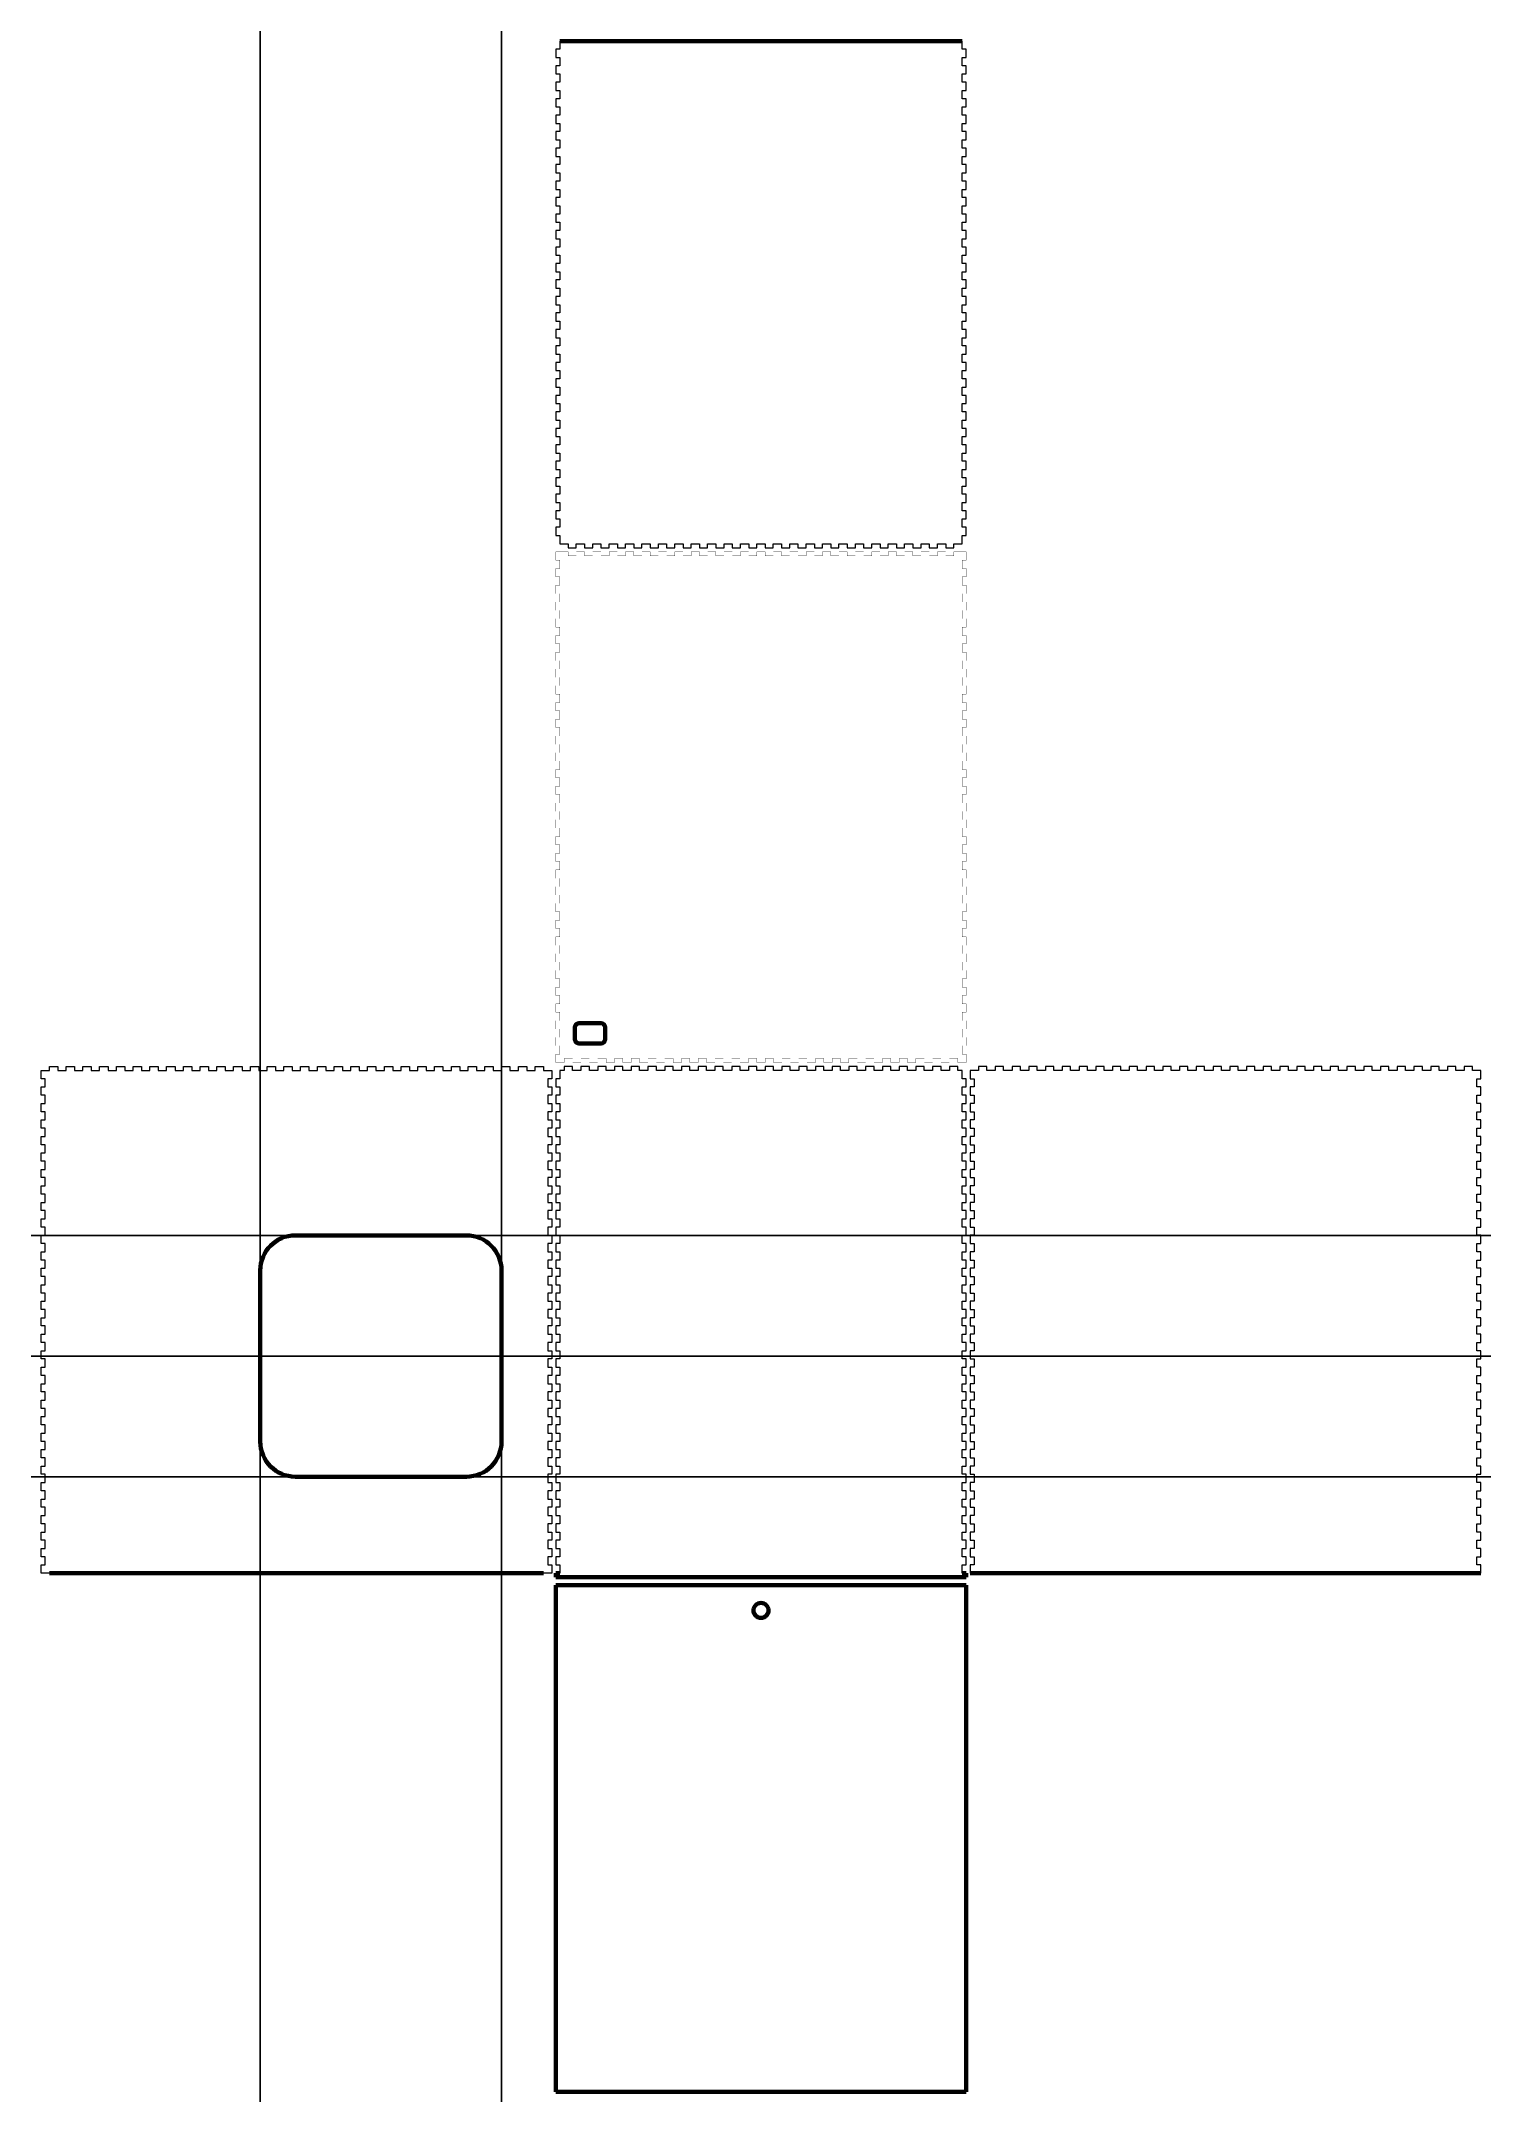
# Model space of a CAD drawing. Header units: millimetres. Extents: x 0 to 1432, y 0 to 2040.
import ezdxf

# ---------------------------------------------------------------- set-up
doc = ezdxf.new("R2010")
doc.units = ezdxf.units.MM
doc.linetypes.add('K5LT32768', pattern=[0])
doc.linetypes.add('K5LT_BASIC', pattern=[0])
doc.layers.add('1', color=7, linetype='Continuous')

msp = doc.modelspace()

# ---------------------------------------------------------------- linework, layer by layer
at = {"layer": '1', "color": 143, "linetype": 'K5LT_BASIC', "lineweight": 60, "true_color": 0x33acca}
for p, q in [((516, 2040), (916, 2040)), ((535, 1063), (557, 1063)), ((531, 1047), (531, 1059)), ((557, 1043), (535, 1043)), ((561, 1047), (561, 1059)), ((423, 852), (253, 852)), ((218, 817), (218, 647)), ((458, 647), (458, 817)), ((253, 612), (423, 612)), ((8.33, 516), (499.67, 516)), ((516, 516), (512, 516)), ((512, 516), (512, 512)), ((512, 512), (920, 512)), ((916, 516), (920, 516)), ((920, 512), (920, 516)), ((1432, 516), (924, 516)), ((520.33, 504), (512, 504)), ((512, 504), (512, 0)), ((911.67, 504), (520.33, 504)), ((911.67, 504), (920, 504)), ((920, 504), (920, 0)), ((512, 0), (920, 0))]:
    msp.add_line(p, q, dxfattribs=at)
at = {"layer": '1', "color": 7, "linetype": 'K5LT32768', "lineweight": 18}
for p, q in [((516, 2040), (516, 2031.8)), ((916, 2031.8), (916, 2040)), ((516, 2031.8), (512, 2031.8)), ((512, 2031.8), (512, 2023.61)), ((512, 2023.61), (516, 2023.61)), ((516, 2023.61), (516, 2015.41)), ((920, 2031.8), (916, 2031.8)), ((916, 2015.41), (916, 2023.61)), ((916, 2023.61), (920, 2023.61)), ((920, 2023.61), (920, 2031.8)), ((516, 2015.41), (512, 2015.41)), ((512, 2015.41), (512, 2007.21)), ((512, 2007.21), (516, 2007.21)), ((516, 2007.21), (516, 1999.02)), ((920, 2015.41), (916, 2015.41)), ((916, 1999.02), (916, 2007.21)), ((916, 2007.21), (920, 2007.21)), ((920, 2007.21), (920, 2015.41)), ((516, 1999.02), (512, 1999.02)), ((512, 1999.02), (512, 1990.82)), ((512, 1990.82), (516, 1990.82)), ((516, 1982.62), (512, 1982.62)), ((512, 1982.62), (512, 1974.43)), ((516, 1990.82), (516, 1982.62)), ((920, 1999.02), (916, 1999.02)), ((916, 1982.62), (916, 1990.82)), ((916, 1990.82), (920, 1990.82)), ((920, 1982.62), (916, 1982.62)), ((920, 1990.82), (920, 1999.02)), ((920, 1974.43), (920, 1982.62)), ((512, 1974.43), (516, 1974.43)), ((516, 1966.23), (512, 1966.23)), ((512, 1966.23), (512, 1958.03)), ((516, 1974.43), (516, 1966.23)), ((916, 1966.23), (916, 1974.43)), ((916, 1974.43), (920, 1974.43)), ((920, 1966.23), (916, 1966.23)), ((920, 1958.03), (920, 1966.23)), ((512, 1958.03), (516, 1958.03)), ((516, 1949.84), (512, 1949.84)), ((512, 1949.84), (512, 1941.64)), ((512, 1941.64), (516, 1941.64)), ((516, 1958.03), (516, 1949.84)), ((516, 1941.64), (516, 1933.44)), ((916, 1949.84), (916, 1958.03)), ((916, 1958.03), (920, 1958.03)), ((920, 1949.84), (916, 1949.84)), ((916, 1933.44), (916, 1941.64)), ((916, 1941.64), (920, 1941.64)), ((920, 1941.64), (920, 1949.84)), ((516, 1933.44), (512, 1933.44)), ((512, 1933.44), (512, 1925.25)), ((512, 1925.25), (516, 1925.25)), ((516, 1925.25), (516, 1917.05)), ((920, 1933.44), (916, 1933.44)), ((916, 1917.05), (916, 1925.25)), ((916, 1925.25), (920, 1925.25)), ((920, 1925.25), (920, 1933.44)), ((516, 1917.05), (512, 1917.05)), ((512, 1917.05), (512, 1908.85)), ((512, 1908.85), (516, 1908.85)), ((516, 1900.66), (512, 1900.66)), ((512, 1900.66), (512, 1892.46)), ((516, 1908.85), (516, 1900.66)), ((920, 1917.05), (916, 1917.05)), ((916, 1900.66), (916, 1908.85)), ((916, 1908.85), (920, 1908.85)), ((920, 1900.66), (916, 1900.66)), ((920, 1908.85), (920, 1917.05)), ((920, 1892.46), (920, 1900.66)), ((512, 1892.46), (516, 1892.46)), ((516, 1884.26), (512, 1884.26)), ((512, 1884.26), (512, 1876.07)), ((516, 1892.46), (516, 1884.26)), ((916, 1884.26), (916, 1892.46)), ((916, 1892.46), (920, 1892.46)), ((920, 1884.26), (916, 1884.26)), ((920, 1876.07), (920, 1884.26)), ((512, 1876.07), (516, 1876.07)), ((516, 1867.87), (512, 1867.87)), ((512, 1867.87), (512, 1859.67)), ((512, 1859.67), (516, 1859.67)), ((516, 1876.07), (516, 1867.87)), ((516, 1859.67), (516, 1851.47)), ((916, 1867.87), (916, 1876.07)), ((916, 1876.07), (920, 1876.07)), ((920, 1867.87), (916, 1867.87)), ((916, 1851.47), (916, 1859.67)), ((916, 1859.67), (920, 1859.67)), ((920, 1859.67), (920, 1867.87)), ((516, 1851.47), (512, 1851.47)), ((512, 1851.47), (512, 1843.28)), ((512, 1843.28), (516, 1843.28)), ((516, 1843.28), (516, 1835.08)), ((920, 1851.47), (916, 1851.47)), ((916, 1835.08), (916, 1843.28)), ((916, 1843.28), (920, 1843.28)), ((920, 1843.28), (920, 1851.47)), ((516, 1835.08), (512, 1835.08)), ((512, 1835.08), (512, 1826.88)), ((512, 1826.88), (516, 1826.88)), ((516, 1818.69), (512, 1818.69)), ((512, 1818.69), (512, 1810.49)), ((516, 1826.88), (516, 1818.69)), ((920, 1835.08), (916, 1835.08)), ((916, 1818.69), (916, 1826.88)), ((916, 1826.88), (920, 1826.88)), ((920, 1818.69), (916, 1818.69)), ((920, 1826.88), (920, 1835.08)), ((920, 1810.49), (920, 1818.69)), ((512, 1810.49), (516, 1810.49)), ((516, 1802.3), (512, 1802.3)), ((512, 1802.3), (512, 1794.1)), ((516, 1810.49), (516, 1802.3)), ((916, 1802.3), (916, 1810.49)), ((916, 1810.49), (920, 1810.49)), ((920, 1802.3), (916, 1802.3)), ((920, 1794.1), (920, 1802.3)), ((512, 1794.1), (516, 1794.1)), ((516, 1785.9), (512, 1785.9)), ((512, 1785.9), (512, 1777.7)), ((512, 1777.7), (516, 1777.7)), ((516, 1794.1), (516, 1785.9)), ((516, 1777.7), (516, 1769.51)), ((916, 1785.9), (916, 1794.1)), ((916, 1794.1), (920, 1794.1)), ((920, 1785.9), (916, 1785.9)), ((916, 1769.51), (916, 1777.7)), ((916, 1777.7), (920, 1777.7)), ((920, 1777.7), (920, 1785.9)), ((516, 1769.51), (512, 1769.51)), ((512, 1769.51), (512, 1761.31)), ((512, 1761.31), (516, 1761.31)), ((516, 1761.31), (516, 1753.12)), ((920, 1769.51), (916, 1769.51)), ((916, 1753.12), (916, 1761.31)), ((916, 1761.31), (920, 1761.31)), ((920, 1761.31), (920, 1769.51)), ((516, 1753.12), (512, 1753.12)), ((512, 1753.12), (512, 1744.92)), ((512, 1744.92), (516, 1744.92)), ((516, 1736.72), (512, 1736.72)), ((512, 1736.72), (512, 1728.53)), ((516, 1744.92), (516, 1736.72)), ((920, 1753.12), (916, 1753.12)), ((916, 1736.72), (916, 1744.92)), ((916, 1744.92), (920, 1744.92)), ((920, 1736.72), (916, 1736.72)), ((920, 1744.92), (920, 1753.12)), ((920, 1728.53), (920, 1736.72)), ((512, 1728.53), (516, 1728.53)), ((516, 1720.33), (512, 1720.33)), ((512, 1720.33), (512, 1712.13)), ((516, 1728.53), (516, 1720.33)), ((916, 1720.33), (916, 1728.53)), ((916, 1728.53), (920, 1728.53)), ((920, 1720.33), (916, 1720.33)), ((920, 1712.13), (920, 1720.33)), ((512, 1712.13), (516, 1712.13)), ((516, 1703.93), (512, 1703.93)), ((512, 1703.93), (512, 1695.74)), ((512, 1695.74), (516, 1695.74)), ((516, 1712.13), (516, 1703.93)), ((516, 1695.74), (516, 1687.54)), ((916, 1703.93), (916, 1712.13)), ((916, 1712.13), (920, 1712.13)), ((920, 1703.93), (916, 1703.93)), ((916, 1687.54), (916, 1695.74)), ((916, 1695.74), (920, 1695.74)), ((920, 1695.74), (920, 1703.93)), ((516, 1687.54), (512, 1687.54)), ((512, 1687.54), (512, 1679.34)), ((512, 1679.34), (516, 1679.34)), ((516, 1679.34), (516, 1671.15)), ((920, 1687.54), (916, 1687.54)), ((916, 1671.15), (916, 1679.34)), ((916, 1679.34), (920, 1679.34)), ((920, 1679.34), (920, 1687.54)), ((516, 1671.15), (512, 1671.15)), ((512, 1671.15), (512, 1662.95)), ((512, 1662.95), (516, 1662.95)), ((516, 1654.75), (512, 1654.75)), ((512, 1654.75), (512, 1646.56)), ((516, 1662.95), (516, 1654.75)), ((920, 1671.15), (916, 1671.15)), ((916, 1654.75), (916, 1662.95)), ((916, 1662.95), (920, 1662.95)), ((920, 1654.75), (916, 1654.75)), ((920, 1662.95), (920, 1671.15)), ((920, 1646.56), (920, 1654.75)), ((512, 1646.56), (516, 1646.56)), ((516, 1638.36), (512, 1638.36)), ((512, 1638.36), (512, 1630.16)), ((516, 1646.56), (516, 1638.36)), ((916, 1638.36), (916, 1646.56)), ((916, 1646.56), (920, 1646.56)), ((920, 1638.36), (916, 1638.36)), ((920, 1630.16), (920, 1638.36)), ((512, 1630.16), (516, 1630.16)), ((516, 1621.97), (512, 1621.97)), ((512, 1621.97), (512, 1613.77)), ((512, 1613.77), (516, 1613.77)), ((516, 1630.16), (516, 1621.97)), ((516, 1613.77), (516, 1605.57)), ((916, 1621.97), (916, 1630.16)), ((916, 1630.16), (920, 1630.16)), ((920, 1621.97), (916, 1621.97)), ((916, 1605.57), (916, 1613.77)), ((916, 1613.77), (920, 1613.77)), ((920, 1613.77), (920, 1621.97)), ((516, 1605.57), (512, 1605.57)), ((512, 1605.57), (512, 1597.38)), ((512, 1597.38), (516, 1597.38)), ((516, 1597.38), (516, 1589.18)), ((920, 1605.57), (916, 1605.57)), ((916, 1589.18), (916, 1597.38)), ((916, 1597.38), (920, 1597.38)), ((920, 1597.38), (920, 1605.57)), ((516, 1589.18), (512, 1589.18)), ((512, 1589.18), (512, 1580.98)), ((512, 1580.98), (516, 1580.98)), ((516, 1572.79), (512, 1572.79)), ((512, 1572.79), (512, 1564.59)), ((516, 1580.98), (516, 1572.79)), ((920, 1589.18), (916, 1589.18)), ((916, 1572.79), (916, 1580.98)), ((916, 1580.98), (920, 1580.98)), ((920, 1572.79), (916, 1572.79)), ((920, 1580.98), (920, 1589.18)), ((920, 1564.59), (920, 1572.79)), ((512, 1564.59), (516, 1564.59)), ((516, 1556.39), (512, 1556.39)), ((512, 1556.39), (512, 1548.2)), ((516, 1564.59), (516, 1556.39)), ((916, 1556.39), (916, 1564.59)), ((916, 1564.59), (920, 1564.59)), ((920, 1556.39), (916, 1556.39)), ((920, 1548.2), (920, 1556.39)), ((512, 1548.2), (516, 1548.2)), ((516, 1548.2), (516, 1540)), ((516, 1540), (524.16, 1540)), ((524.16, 1540), (524.16, 1536)), ((524.16, 1536), (532.33, 1536)), ((532.33, 1536), (532.33, 1540)), ((532.33, 1540), (540.49, 1540)), ((540.49, 1540), (540.49, 1536)), ((540.49, 1536), (548.65, 1536)), ((548.65, 1536), (548.65, 1540)), ((548.65, 1540), (556.82, 1540)), ((556.82, 1540), (556.82, 1536)), ((556.82, 1536), (564.98, 1536)), ((564.98, 1536), (564.98, 1540)), ((564.98, 1540), (573.14, 1540)), ((573.14, 1540), (573.14, 1536)), ((573.14, 1536), (581.31, 1536)), ((581.31, 1536), (581.31, 1540)), ((581.31, 1540), (589.47, 1540)), ((589.47, 1540), (589.47, 1536)), ((589.47, 1536), (597.63, 1536)), ((597.63, 1536), (597.63, 1540)), ((597.63, 1540), (605.8, 1540)), ((605.8, 1540), (605.8, 1536)), ((605.8, 1536), (613.96, 1536)), ((613.96, 1536), (613.96, 1540)), ((613.96, 1540), (622.12, 1540)), ((622.12, 1540), (622.12, 1536)), ((622.12, 1536), (630.29, 1536)), ((630.29, 1536), (630.29, 1540)), ((630.29, 1540), (638.45, 1540)), ((638.45, 1540), (638.45, 1536)), ((638.45, 1536), (646.61, 1536)), ((646.61, 1536), (646.61, 1540)), ((646.61, 1540), (654.78, 1540)), ((654.78, 1540), (654.78, 1536)), ((654.78, 1536), (662.94, 1536)), ((662.94, 1536), (662.94, 1540)), ((662.94, 1540), (671.1, 1540)), ((671.1, 1540), (671.1, 1536)), ((671.1, 1536), (679.26, 1536)), ((679.26, 1536), (679.26, 1540)), ((679.26, 1540), (687.43, 1540)), ((687.43, 1540), (687.43, 1536)), ((687.43, 1536), (695.59, 1536)), ((695.59, 1536), (695.59, 1540)), ((695.59, 1540), (703.75, 1540)), ((703.75, 1540), (703.75, 1536)), ((703.75, 1536), (711.92, 1536)), ((711.92, 1536), (711.92, 1540)), ((711.92, 1540), (720.08, 1540)), ((720.08, 1540), (720.08, 1536)), ((720.08, 1536), (728.25, 1536)), ((728.25, 1536), (728.25, 1540)), ((728.25, 1540), (736.41, 1540)), ((736.41, 1540), (736.41, 1536)), ((736.41, 1536), (744.57, 1536)), ((744.57, 1536), (744.57, 1540)), ((744.57, 1540), (752.74, 1540)), ((752.74, 1540), (752.74, 1536)), ((752.74, 1536), (760.9, 1536)), ((760.9, 1536), (760.9, 1540)), ((760.9, 1540), (769.06, 1540)), ((769.06, 1540), (769.06, 1536)), ((769.06, 1536), (777.22, 1536)), ((777.22, 1536), (777.22, 1540)), ((777.22, 1540), (785.39, 1540)), ((785.39, 1540), (785.39, 1536)), ((785.39, 1536), (793.55, 1536)), ((793.55, 1536), (793.55, 1540)), ((793.55, 1540), (801.71, 1540)), ((801.71, 1540), (801.71, 1536)), ((801.71, 1536), (809.88, 1536)), ((809.88, 1536), (809.88, 1540)), ((809.88, 1540), (818.04, 1540)), ((818.04, 1540), (818.04, 1536)), ((818.04, 1536), (826.2, 1536)), ((826.2, 1536), (826.2, 1540)), ((826.2, 1540), (834.37, 1540)), ((834.37, 1540), (834.37, 1536)), ((834.37, 1536), (842.53, 1536)), ((842.53, 1536), (842.53, 1540)), ((842.53, 1540), (850.69, 1540)), ((850.69, 1540), (850.69, 1536)), ((850.69, 1536), (858.86, 1536)), ((858.86, 1536), (858.86, 1540)), ((858.86, 1540), (867.02, 1540)), ((867.02, 1540), (867.02, 1536)), ((867.02, 1536), (875.18, 1536)), ((875.18, 1536), (875.18, 1540)), ((875.18, 1540), (883.35, 1540)), ((883.35, 1540), (883.35, 1536)), ((883.35, 1536), (891.51, 1536)), ((891.51, 1536), (891.51, 1540)), ((891.51, 1540), (899.67, 1540)), ((899.67, 1540), (899.67, 1536)), ((899.67, 1536), (907.84, 1536)), ((907.84, 1536), (907.84, 1540)), ((907.84, 1540), (916, 1540)), ((916, 1540), (916, 1548.2)), ((916, 1548.2), (920, 1548.2)), ((8.33, 1016), (8.33, 1020)), ((8.33, 1020), (16.66, 1020)), ((16.66, 1020), (16.66, 1016)), ((24.98, 1016), (24.98, 1020)), ((24.98, 1020), (33.31, 1020)), ((33.31, 1020), (33.31, 1016)), ((41.64, 1016), (41.64, 1020)), ((41.64, 1020), (49.97, 1020)), ((49.97, 1020), (49.97, 1016)), ((58.3, 1016), (58.3, 1020)), ((58.3, 1020), (66.62, 1020)), ((66.62, 1020), (66.62, 1016)), ((74.95, 1016), (74.95, 1020)), ((74.95, 1020), (83.28, 1020)), ((83.28, 1020), (83.28, 1016)), ((91.61, 1016), (91.61, 1020)), ((91.61, 1020), (99.93, 1020)), ((99.93, 1020), (99.93, 1016)), ((108.26, 1016), (108.26, 1020)), ((108.26, 1020), (116.59, 1020)), ((116.59, 1020), (116.59, 1016)), ((124.92, 1016), (124.92, 1020)), ((124.92, 1020), (133.25, 1020)), ((133.25, 1020), (133.25, 1016)), ((141.57, 1016), (141.57, 1020)), ((141.57, 1020), (149.9, 1020)), ((149.9, 1020), (149.9, 1016)), ((158.23, 1016), (158.23, 1020)), ((158.23, 1020), (166.56, 1020)), ((166.56, 1020), (166.56, 1016)), ((174.88, 1016), (174.88, 1020)), ((174.88, 1020), (183.21, 1020)), ((183.21, 1020), (183.21, 1016)), ((191.54, 1016), (191.54, 1020)), ((191.54, 1020), (199.87, 1020)), ((199.87, 1020), (199.87, 1016)), ((208.2, 1016), (208.2, 1020)), ((208.2, 1020), (216.53, 1020)), ((216.53, 1020), (216.53, 1016)), ((224.85, 1016), (224.85, 1020)), ((224.85, 1020), (233.18, 1020)), ((233.18, 1020), (233.18, 1016)), ((241.51, 1016), (241.51, 1020)), ((241.51, 1020), (249.84, 1020)), ((249.84, 1020), (249.84, 1016)), ((258.16, 1016), (258.16, 1020)), ((258.16, 1020), (266.49, 1020)), ((266.49, 1020), (266.49, 1016)), ((274.82, 1016), (274.82, 1020)), ((274.82, 1020), (283.15, 1020)), ((283.15, 1020), (283.15, 1016)), ((291.48, 1016), (291.48, 1020)), ((291.48, 1020), (299.8, 1020)), ((299.8, 1020), (299.8, 1016)), ((308.13, 1016), (308.13, 1020)), ((308.13, 1020), (316.46, 1020)), ((316.46, 1020), (316.46, 1016)), ((324.79, 1016), (324.79, 1020)), ((324.79, 1020), (333.12, 1020)), ((333.12, 1020), (333.12, 1016)), ((341.44, 1016), (341.44, 1020)), ((341.44, 1020), (349.77, 1020)), ((349.77, 1020), (349.77, 1016)), ((358.1, 1016), (358.1, 1020)), ((358.1, 1020), (366.43, 1020)), ((366.43, 1020), (366.43, 1016)), ((374.75, 1016), (374.75, 1020)), ((374.75, 1020), (383.08, 1020)), ((383.08, 1020), (383.08, 1016)), ((391.41, 1016), (391.41, 1020)), ((391.41, 1020), (399.74, 1020)), ((399.74, 1020), (399.74, 1016)), ((408.07, 1016), (408.07, 1020)), ((408.07, 1020), (416.39, 1020)), ((416.39, 1020), (416.39, 1016)), ((424.72, 1016), (424.72, 1020)), ((424.72, 1020), (433.05, 1020)), ((433.05, 1020), (433.05, 1016)), ((441.38, 1016), (441.38, 1020)), ((441.38, 1020), (449.7, 1020)), ((449.7, 1020), (449.7, 1016)), ((458.03, 1016), (458.03, 1020)), ((458.03, 1020), (466.36, 1020)), ((466.36, 1020), (466.36, 1016)), ((474.69, 1016), (474.69, 1020)), ((474.69, 1020), (483.02, 1020)), ((483.02, 1020), (483.02, 1016)), ((491.34, 1016), (491.34, 1020)), ((491.34, 1020), (499.67, 1020)), ((499.67, 1020), (499.67, 1016)), ((528.65, 1020), (520.33, 1020)), ((520.33, 1020), (520.33, 1016)), ((528.65, 1016), (528.65, 1020)), ((545.31, 1020), (536.98, 1020)), ((536.98, 1020), (536.98, 1016)), ((545.31, 1016), (545.31, 1020)), ((561.96, 1020), (553.63, 1020)), ((553.63, 1020), (553.63, 1016)), ((561.96, 1016), (561.96, 1020)), ((578.61, 1020), (570.29, 1020)), ((570.29, 1020), (570.29, 1016)), ((578.61, 1016), (578.61, 1020)), ((595.26, 1020), (586.94, 1020)), ((586.94, 1020), (586.94, 1016)), ((595.26, 1016), (595.26, 1020)), ((611.92, 1020), (603.59, 1020)), ((603.59, 1020), (603.59, 1016)), ((611.92, 1016), (611.92, 1020)), ((628.57, 1020), (620.25, 1020)), ((620.25, 1020), (620.25, 1016)), ((628.57, 1016), (628.57, 1020)), ((645.22, 1020), (636.9, 1020)), ((636.9, 1020), (636.9, 1016)), ((645.22, 1016), (645.22, 1020)), ((661.88, 1020), (653.55, 1020)), ((653.55, 1020), (653.55, 1016)), ((661.88, 1016), (661.88, 1020)), ((678.53, 1020), (670.2, 1020)), ((670.2, 1020), (670.2, 1016)), ((678.53, 1016), (678.53, 1020)), ((695.18, 1020), (686.86, 1020)), ((686.86, 1020), (686.86, 1016)), ((695.18, 1016), (695.18, 1020)), ((711.84, 1020), (703.51, 1020)), ((703.51, 1020), (703.51, 1016)), ((711.84, 1016), (711.84, 1020)), ((728.49, 1020), (720.16, 1020)), ((720.16, 1020), (720.16, 1016)), ((728.49, 1016), (728.49, 1020)), ((745.14, 1020), (736.82, 1020)), ((736.82, 1020), (736.82, 1016)), ((745.14, 1016), (745.14, 1020)), ((761.8, 1020), (753.47, 1020)), ((753.47, 1020), (753.47, 1016)), ((761.8, 1016), (761.8, 1020)), ((778.45, 1020), (770.12, 1020)), ((770.12, 1020), (770.12, 1016)), ((778.45, 1016), (778.45, 1020)), ((795.1, 1020), (786.78, 1020)), ((786.78, 1020), (786.78, 1016)), ((795.1, 1016), (795.1, 1020)), ((811.75, 1020), (803.43, 1020)), ((803.43, 1020), (803.43, 1016)), ((811.75, 1016), (811.75, 1020)), ((828.41, 1020), (820.08, 1020)), ((820.08, 1020), (820.08, 1016)), ((828.41, 1016), (828.41, 1020)), ((845.06, 1020), (836.74, 1020)), ((836.74, 1020), (836.74, 1016)), ((845.06, 1016), (845.06, 1020)), ((861.71, 1020), (853.39, 1020)), ((853.39, 1020), (853.39, 1016)), ((861.71, 1016), (861.71, 1020)), ((878.37, 1020), (870.04, 1020)), ((870.04, 1020), (870.04, 1016)), ((878.37, 1016), (878.37, 1020)), ((895.02, 1020), (886.69, 1020)), ((886.69, 1020), (886.69, 1016)), ((895.02, 1016), (895.02, 1020)), ((911.67, 1020), (903.35, 1020)), ((903.35, 1020), (903.35, 1016)), ((911.67, 1016), (911.67, 1020)), ((940.66, 1020), (932.33, 1020)), ((932.33, 1020), (932.33, 1016)), ((940.66, 1016), (940.66, 1020)), ((957.31, 1020), (948.98, 1020)), ((948.98, 1020), (948.98, 1016)), ((957.31, 1016), (957.31, 1020)), ((973.97, 1020), (965.64, 1020)), ((965.64, 1020), (965.64, 1016)), ((973.97, 1016), (973.97, 1020)), ((990.62, 1020), (982.29, 1020)), ((982.29, 1020), (982.29, 1016)), ((990.62, 1016), (990.62, 1020)), ((1007.28, 1020), (998.95, 1020)), ((998.95, 1020), (998.95, 1016)), ((1007.28, 1016), (1007.28, 1020)), ((1023.93, 1020), (1015.61, 1020)), ((1015.61, 1020), (1015.61, 1016)), ((1023.93, 1016), (1023.93, 1020)), ((1040.59, 1020), (1032.26, 1020)), ((1032.26, 1020), (1032.26, 1016)), ((1040.59, 1016), (1040.59, 1020)), ((1057.25, 1020), (1048.92, 1020)), ((1048.92, 1020), (1048.92, 1016)), ((1057.25, 1016), (1057.25, 1020)), ((1073.9, 1020), (1065.57, 1020)), ((1065.57, 1020), (1065.57, 1016)), ((1073.9, 1016), (1073.9, 1020)), ((1090.56, 1020), (1082.23, 1020)), ((1082.23, 1020), (1082.23, 1016)), ((1090.56, 1016), (1090.56, 1020)), ((1107.21, 1020), (1098.88, 1020)), ((1098.88, 1020), (1098.88, 1016)), ((1107.21, 1016), (1107.21, 1020)), ((1123.87, 1020), (1115.54, 1020)), ((1115.54, 1020), (1115.54, 1016)), ((1123.87, 1016), (1123.87, 1020)), ((1140.53, 1020), (1132.2, 1020)), ((1132.2, 1020), (1132.2, 1016)), ((1140.53, 1016), (1140.53, 1020)), ((1157.18, 1020), (1148.85, 1020)), ((1148.85, 1020), (1148.85, 1016)), ((1157.18, 1016), (1157.18, 1020)), ((1173.84, 1020), (1165.51, 1020)), ((1165.51, 1020), (1165.51, 1016)), ((1173.84, 1016), (1173.84, 1020)), ((1190.49, 1020), (1182.16, 1020)), ((1182.16, 1020), (1182.16, 1016)), ((1190.49, 1016), (1190.49, 1020)), ((1207.15, 1020), (1198.82, 1020)), ((1198.82, 1020), (1198.82, 1016)), ((1207.15, 1016), (1207.15, 1020)), ((1223.8, 1020), (1215.47, 1020)), ((1215.47, 1020), (1215.47, 1016)), ((1223.8, 1016), (1223.8, 1020)), ((1240.46, 1020), (1232.13, 1020)), ((1232.13, 1020), (1232.13, 1016)), ((1240.46, 1016), (1240.46, 1020)), ((1257.12, 1020), (1248.79, 1020)), ((1248.79, 1020), (1248.79, 1016)), ((1257.12, 1016), (1257.12, 1020)), ((1273.77, 1020), (1265.44, 1020)), ((1265.44, 1020), (1265.44, 1016)), ((1273.77, 1016), (1273.77, 1020)), ((1290.43, 1020), (1282.1, 1020)), ((1282.1, 1020), (1282.1, 1016)), ((1290.43, 1016), (1290.43, 1020)), ((1307.08, 1020), (1298.75, 1020)), ((1298.75, 1020), (1298.75, 1016)), ((1307.08, 1016), (1307.08, 1020)), ((1323.74, 1020), (1315.41, 1020)), ((1315.41, 1020), (1315.41, 1016)), ((1323.74, 1016), (1323.74, 1020)), ((1340.39, 1020), (1332.07, 1020)), ((1332.07, 1020), (1332.07, 1016)), ((1340.39, 1016), (1340.39, 1020)), ((1357.05, 1020), (1348.72, 1020)), ((1348.72, 1020), (1348.72, 1016)), ((1357.05, 1016), (1357.05, 1020)), ((1373.7, 1020), (1365.38, 1020)), ((1365.38, 1020), (1365.38, 1016)), ((1373.7, 1016), (1373.7, 1020)), ((1390.36, 1020), (1382.03, 1020)), ((1382.03, 1020), (1382.03, 1016)), ((1390.36, 1016), (1390.36, 1020)), ((1407.02, 1020), (1398.69, 1020)), ((1398.69, 1020), (1398.69, 1016)), ((1407.02, 1016), (1407.02, 1020)), ((1423.67, 1020), (1415.34, 1020)), ((1415.34, 1020), (1415.34, 1016)), ((1423.67, 1016), (1423.67, 1020)), ((0, 1007.8), (0, 1016)), ((0, 1016), (8.33, 1016)), ((4, 1007.8), (0, 1007.8)), ((0, 991.41), (0, 999.61)), ((0, 999.61), (4, 999.61)), ((4, 999.61), (4, 1007.8)), ((16.66, 1016), (24.98, 1016)), ((33.31, 1016), (41.64, 1016)), ((49.97, 1016), (58.3, 1016)), ((66.62, 1016), (74.95, 1016)), ((83.28, 1016), (91.61, 1016)), ((99.93, 1016), (108.26, 1016)), ((116.59, 1016), (124.92, 1016)), ((133.25, 1016), (141.57, 1016)), ((149.9, 1016), (158.23, 1016)), ((166.56, 1016), (174.88, 1016)), ((183.21, 1016), (191.54, 1016)), ((199.87, 1016), (208.2, 1016)), ((216.53, 1016), (224.85, 1016)), ((233.18, 1016), (241.51, 1016)), ((249.84, 1016), (258.16, 1016)), ((266.49, 1016), (274.82, 1016)), ((283.15, 1016), (291.48, 1016)), ((299.8, 1016), (308.13, 1016)), ((316.46, 1016), (324.79, 1016)), ((333.12, 1016), (341.44, 1016)), ((349.77, 1016), (358.1, 1016)), ((366.43, 1016), (374.75, 1016)), ((383.08, 1016), (391.41, 1016)), ((399.74, 1016), (408.07, 1016)), ((416.39, 1016), (424.72, 1016)), ((433.05, 1016), (441.38, 1016)), ((449.7, 1016), (458.03, 1016)), ((466.36, 1016), (474.69, 1016)), ((483.02, 1016), (491.34, 1016)), ((499.67, 1016), (508, 1016)), ((508, 1007.8), (504, 1007.8)), ((504, 1007.8), (504, 999.61)), ((504, 999.61), (508, 999.61)), ((508, 1016), (508, 1007.8)), ((508, 999.61), (508, 991.41)), ((516, 1007.8), (512, 1007.8)), ((512, 1007.8), (512, 999.61)), ((512, 999.61), (516, 999.61)), ((520.33, 1016), (516, 1016)), ((516, 1016), (516, 1007.8)), ((516, 999.61), (516, 991.41)), ((536.98, 1016), (528.65, 1016)), ((553.63, 1016), (545.31, 1016)), ((570.29, 1016), (561.96, 1016)), ((586.94, 1016), (578.61, 1016)), ((603.59, 1016), (595.26, 1016)), ((620.25, 1016), (611.92, 1016)), ((636.9, 1016), (628.57, 1016)), ((653.55, 1016), (645.22, 1016)), ((670.2, 1016), (661.88, 1016)), ((686.86, 1016), (678.53, 1016)), ((703.51, 1016), (695.18, 1016)), ((720.16, 1016), (711.84, 1016)), ((736.82, 1016), (728.49, 1016)), ((753.47, 1016), (745.14, 1016)), ((770.12, 1016), (761.8, 1016)), ((786.78, 1016), (778.45, 1016)), ((803.43, 1016), (795.1, 1016)), ((820.08, 1016), (811.75, 1016)), ((836.74, 1016), (828.41, 1016)), ((853.39, 1016), (845.06, 1016)), ((870.04, 1016), (861.71, 1016)), ((886.69, 1016), (878.37, 1016)), ((903.35, 1016), (895.02, 1016)), ((916, 1016), (911.67, 1016)), ((916, 1007.8), (916, 1016)), ((920, 1007.8), (916, 1007.8)), ((916, 991.41), (916, 999.61)), ((916, 999.61), (920, 999.61)), ((920, 999.61), (920, 1007.8)), ((932.33, 1016), (924, 1016)), ((924, 1016), (924, 1007.8)), ((924, 1007.8), (928, 1007.8)), ((928, 999.61), (924, 999.61)), ((924, 999.61), (924, 991.41)), ((928, 1007.8), (928, 999.61)), ((948.98, 1016), (940.66, 1016)), ((965.64, 1016), (957.31, 1016)), ((982.29, 1016), (973.97, 1016)), ((998.95, 1016), (990.62, 1016)), ((1015.61, 1016), (1007.28, 1016)), ((1032.26, 1016), (1023.93, 1016)), ((1048.92, 1016), (1040.59, 1016)), ((1065.57, 1016), (1057.25, 1016)), ((1082.23, 1016), (1073.9, 1016)), ((1098.88, 1016), (1090.56, 1016)), ((1115.54, 1016), (1107.21, 1016)), ((1132.2, 1016), (1123.87, 1016)), ((1148.85, 1016), (1140.53, 1016)), ((1165.51, 1016), (1157.18, 1016)), ((1182.16, 1016), (1173.84, 1016)), ((1198.82, 1016), (1190.49, 1016)), ((1215.47, 1016), (1207.15, 1016)), ((1232.13, 1016), (1223.8, 1016)), ((1248.79, 1016), (1240.46, 1016)), ((1265.44, 1016), (1257.12, 1016)), ((1282.1, 1016), (1273.77, 1016)), ((1298.75, 1016), (1290.43, 1016)), ((1315.41, 1016), (1307.08, 1016)), ((1332.07, 1016), (1323.74, 1016)), ((1348.72, 1016), (1340.39, 1016)), ((1365.38, 1016), (1357.05, 1016)), ((1382.03, 1016), (1373.7, 1016)), ((1398.69, 1016), (1390.36, 1016)), ((1415.34, 1016), (1407.02, 1016)), ((1432, 1016), (1423.67, 1016)), ((1428, 999.61), (1428, 1007.8)), ((1428, 1007.8), (1432, 1007.8)), ((1432, 999.61), (1428, 999.61)), ((1432, 1007.8), (1432, 1016)), ((1432, 991.41), (1432, 999.61)), ((4, 991.41), (0, 991.41)), ((0, 975.02), (0, 983.21)), ((0, 983.21), (4, 983.21)), ((4, 983.21), (4, 991.41)), ((508, 991.41), (504, 991.41)), ((504, 991.41), (504, 983.21)), ((504, 983.21), (508, 983.21)), ((508, 983.21), (508, 975.02)), ((516, 991.41), (512, 991.41)), ((512, 991.41), (512, 983.21)), ((512, 983.21), (516, 983.21)), ((516, 983.21), (516, 975.02)), ((920, 991.41), (916, 991.41)), ((916, 975.02), (916, 983.21)), ((916, 983.21), (920, 983.21)), ((920, 983.21), (920, 991.41)), ((924, 991.41), (928, 991.41)), ((928, 983.21), (924, 983.21)), ((924, 983.21), (924, 975.02)), ((928, 991.41), (928, 983.21)), ((1428, 983.21), (1428, 991.41)), ((1428, 991.41), (1432, 991.41)), ((1432, 983.21), (1428, 983.21)), ((1432, 975.02), (1432, 983.21)), ((4, 975.02), (0, 975.02)), ((0, 958.62), (0, 966.82)), ((0, 966.82), (4, 966.82)), ((4, 966.82), (4, 975.02)), ((508, 975.02), (504, 975.02)), ((504, 975.02), (504, 966.82)), ((504, 966.82), (508, 966.82)), ((508, 966.82), (508, 958.62)), ((516, 975.02), (512, 975.02)), ((512, 975.02), (512, 966.82)), ((512, 966.82), (516, 966.82)), ((516, 966.82), (516, 958.62)), ((920, 975.02), (916, 975.02)), ((916, 958.62), (916, 966.82)), ((916, 966.82), (920, 966.82)), ((920, 966.82), (920, 975.02)), ((924, 975.02), (928, 975.02)), ((928, 966.82), (924, 966.82)), ((924, 966.82), (924, 958.62)), ((928, 975.02), (928, 966.82)), ((1428, 966.82), (1428, 975.02)), ((1428, 975.02), (1432, 975.02)), ((1432, 966.82), (1428, 966.82)), ((1432, 958.62), (1432, 966.82)), ((4, 958.62), (0, 958.62)), ((0, 942.23), (0, 950.43)), ((0, 950.43), (4, 950.43)), ((4, 942.23), (0, 942.23)), ((4, 950.43), (4, 958.62)), ((4, 934.03), (4, 942.23)), ((508, 958.62), (504, 958.62)), ((504, 958.62), (504, 950.43)), ((504, 950.43), (508, 950.43)), ((508, 942.23), (504, 942.23)), ((504, 942.23), (504, 934.03)), ((508, 950.43), (508, 942.23)), ((516, 958.62), (512, 958.62)), ((512, 958.62), (512, 950.43)), ((512, 950.43), (516, 950.43)), ((516, 942.23), (512, 942.23)), ((512, 942.23), (512, 934.03)), ((516, 950.43), (516, 942.23)), ((920, 958.62), (916, 958.62)), ((916, 942.23), (916, 950.43)), ((916, 950.43), (920, 950.43)), ((920, 942.23), (916, 942.23)), ((920, 950.43), (920, 958.62)), ((920, 934.03), (920, 942.23)), ((924, 958.62), (928, 958.62)), ((928, 950.43), (924, 950.43)), ((924, 950.43), (924, 942.23)), ((924, 942.23), (928, 942.23)), ((928, 958.62), (928, 950.43)), ((928, 942.23), (928, 934.03)), ((1428, 950.43), (1428, 958.62)), ((1428, 958.62), (1432, 958.62)), ((1432, 950.43), (1428, 950.43)), ((1428, 934.03), (1428, 942.23)), ((1428, 942.23), (1432, 942.23)), ((1432, 942.23), (1432, 950.43)), ((0, 925.84), (0, 934.03)), ((0, 934.03), (4, 934.03)), ((4, 925.84), (0, 925.84)), ((4, 917.64), (4, 925.84)), ((504, 934.03), (508, 934.03)), ((508, 925.84), (504, 925.84)), ((504, 925.84), (504, 917.64)), ((508, 934.03), (508, 925.84)), ((512, 934.03), (516, 934.03)), ((516, 925.84), (512, 925.84)), ((512, 925.84), (512, 917.64)), ((516, 934.03), (516, 925.84)), ((916, 925.84), (916, 934.03)), ((916, 934.03), (920, 934.03)), ((920, 925.84), (916, 925.84)), ((920, 917.64), (920, 925.84)), ((928, 934.03), (924, 934.03)), ((924, 934.03), (924, 925.84)), ((924, 925.84), (928, 925.84)), ((928, 925.84), (928, 917.64)), ((1432, 934.03), (1428, 934.03)), ((1428, 917.64), (1428, 925.84)), ((1428, 925.84), (1432, 925.84)), ((1432, 925.84), (1432, 934.03)), ((0, 909.44), (0, 917.64)), ((0, 917.64), (4, 917.64)), ((4, 909.44), (0, 909.44)), ((0, 893.05), (0, 901.25)), ((0, 901.25), (4, 901.25)), ((4, 901.25), (4, 909.44)), ((504, 917.64), (508, 917.64)), ((508, 909.44), (504, 909.44)), ((504, 909.44), (504, 901.25)), ((504, 901.25), (508, 901.25)), ((508, 917.64), (508, 909.44)), ((508, 901.25), (508, 893.05)), ((512, 917.64), (516, 917.64)), ((516, 909.44), (512, 909.44)), ((512, 909.44), (512, 901.25)), ((512, 901.25), (516, 901.25)), ((516, 917.64), (516, 909.44)), ((516, 901.25), (516, 893.05)), ((916, 909.44), (916, 917.64)), ((916, 917.64), (920, 917.64)), ((920, 909.44), (916, 909.44)), ((916, 893.05), (916, 901.25)), ((916, 901.25), (920, 901.25)), ((920, 901.25), (920, 909.44)), ((928, 917.64), (924, 917.64)), ((924, 917.64), (924, 909.44)), ((924, 909.44), (928, 909.44)), ((928, 901.25), (924, 901.25)), ((924, 901.25), (924, 893.05)), ((928, 909.44), (928, 901.25)), ((1432, 917.64), (1428, 917.64)), ((1428, 901.25), (1428, 909.44)), ((1428, 909.44), (1432, 909.44)), ((1432, 901.25), (1428, 901.25)), ((1432, 909.44), (1432, 917.64)), ((1432, 893.05), (1432, 901.25)), ((4, 893.05), (0, 893.05)), ((0, 876.66), (0, 884.85)), ((0, 884.85), (4, 884.85)), ((4, 884.85), (4, 893.05)), ((508, 893.05), (504, 893.05)), ((504, 893.05), (504, 884.85)), ((504, 884.85), (508, 884.85)), ((508, 884.85), (508, 876.66)), ((516, 893.05), (512, 893.05)), ((512, 893.05), (512, 884.85)), ((512, 884.85), (516, 884.85)), ((516, 884.85), (516, 876.66)), ((920, 893.05), (916, 893.05)), ((916, 876.66), (916, 884.85)), ((916, 884.85), (920, 884.85)), ((920, 884.85), (920, 893.05)), ((924, 893.05), (928, 893.05)), ((928, 884.85), (924, 884.85)), ((924, 884.85), (924, 876.66)), ((928, 893.05), (928, 884.85)), ((1428, 884.85), (1428, 893.05)), ((1428, 893.05), (1432, 893.05)), ((1432, 884.85), (1428, 884.85)), ((1432, 876.66), (1432, 884.85)), ((4, 876.66), (0, 876.66)), ((0, 860.26), (0, 868.46)), ((0, 868.46), (4, 868.46)), ((4, 860.26), (0, 860.26)), ((4, 868.46), (4, 876.66)), ((4, 852.07), (4, 860.26)), ((508, 876.66), (504, 876.66)), ((504, 876.66), (504, 868.46)), ((504, 868.46), (508, 868.46)), ((508, 860.26), (504, 860.26)), ((504, 860.26), (504, 852.07)), ((508, 868.46), (508, 860.26)), ((516, 876.66), (512, 876.66)), ((512, 876.66), (512, 868.46)), ((512, 868.46), (516, 868.46)), ((516, 860.26), (512, 860.26)), ((512, 860.26), (512, 852.07)), ((516, 868.46), (516, 860.26)), ((920, 876.66), (916, 876.66)), ((916, 860.26), (916, 868.46)), ((916, 868.46), (920, 868.46)), ((920, 860.26), (916, 860.26)), ((920, 868.46), (920, 876.66)), ((920, 852.07), (920, 860.26)), ((924, 876.66), (928, 876.66)), ((928, 868.46), (924, 868.46)), ((924, 868.46), (924, 860.26)), ((924, 860.26), (928, 860.26)), ((928, 876.66), (928, 868.46)), ((928, 860.26), (928, 852.07)), ((1428, 868.46), (1428, 876.66)), ((1428, 876.66), (1432, 876.66)), ((1432, 868.46), (1428, 868.46)), ((1428, 852.07), (1428, 860.26)), ((1428, 860.26), (1432, 860.26)), ((1432, 860.26), (1432, 868.46)), ((0, 843.87), (0, 852.07)), ((0, 852.07), (4, 852.07)), ((4, 843.87), (0, 843.87)), ((4, 835.67), (4, 843.87)), ((504, 852.07), (508, 852.07)), ((508, 843.87), (504, 843.87)), ((504, 843.87), (504, 835.67)), ((508, 852.07), (508, 843.87)), ((512, 852.07), (516, 852.07)), ((516, 843.87), (512, 843.87)), ((512, 843.87), (512, 835.67)), ((516, 852.07), (516, 843.87)), ((916, 843.87), (916, 852.07)), ((916, 852.07), (920, 852.07)), ((920, 843.87), (916, 843.87)), ((920, 835.67), (920, 843.87)), ((928, 852.07), (924, 852.07)), ((924, 852.07), (924, 843.87)), ((924, 843.87), (928, 843.87)), ((928, 843.87), (928, 835.67)), ((1432, 852.07), (1428, 852.07)), ((1428, 835.67), (1428, 843.87)), ((1428, 843.87), (1432, 843.87)), ((1432, 843.87), (1432, 852.07)), ((0, 827.48), (0, 835.67)), ((0, 835.67), (4, 835.67)), ((4, 827.48), (0, 827.48)), ((0, 811.08), (0, 819.28)), ((0, 819.28), (4, 819.28)), ((4, 819.28), (4, 827.48)), ((504, 835.67), (508, 835.67)), ((508, 827.48), (504, 827.48)), ((504, 827.48), (504, 819.28)), ((504, 819.28), (508, 819.28)), ((508, 835.67), (508, 827.48)), ((508, 819.28), (508, 811.08)), ((512, 835.67), (516, 835.67)), ((516, 827.48), (512, 827.48)), ((512, 827.48), (512, 819.28)), ((512, 819.28), (516, 819.28)), ((516, 835.67), (516, 827.48)), ((516, 819.28), (516, 811.08)), ((916, 827.48), (916, 835.67)), ((916, 835.67), (920, 835.67)), ((920, 827.48), (916, 827.48)), ((916, 811.08), (916, 819.28)), ((916, 819.28), (920, 819.28)), ((920, 819.28), (920, 827.48)), ((928, 835.67), (924, 835.67)), ((924, 835.67), (924, 827.48)), ((924, 827.48), (928, 827.48)), ((928, 819.28), (924, 819.28)), ((924, 819.28), (924, 811.08)), ((928, 827.48), (928, 819.28)), ((1432, 835.67), (1428, 835.67)), ((1428, 819.28), (1428, 827.48)), ((1428, 827.48), (1432, 827.48)), ((1432, 819.28), (1428, 819.28)), ((1432, 827.48), (1432, 835.67)), ((1432, 811.08), (1432, 819.28)), ((4, 811.08), (0, 811.08)), ((0, 794.69), (0, 802.88)), ((0, 802.88), (4, 802.88)), ((4, 802.88), (4, 811.08)), ((508, 811.08), (504, 811.08)), ((504, 811.08), (504, 802.88)), ((504, 802.88), (508, 802.88)), ((508, 802.88), (508, 794.69)), ((516, 811.08), (512, 811.08)), ((512, 811.08), (512, 802.88)), ((512, 802.88), (516, 802.88)), ((516, 802.88), (516, 794.69)), ((920, 811.08), (916, 811.08)), ((916, 794.69), (916, 802.88)), ((916, 802.88), (920, 802.88)), ((920, 802.88), (920, 811.08)), ((924, 811.08), (928, 811.08)), ((928, 802.88), (924, 802.88)), ((924, 802.88), (924, 794.69)), ((928, 811.08), (928, 802.88)), ((1428, 802.88), (1428, 811.08)), ((1428, 811.08), (1432, 811.08)), ((1432, 802.88), (1428, 802.88)), ((1432, 794.69), (1432, 802.88)), ((4, 794.69), (0, 794.69)), ((0, 778.29), (0, 786.49)), ((0, 786.49), (4, 786.49)), ((4, 778.29), (0, 778.29)), ((4, 786.49), (4, 794.69)), ((4, 770.1), (4, 778.29)), ((508, 794.69), (504, 794.69)), ((504, 794.69), (504, 786.49)), ((504, 786.49), (508, 786.49)), ((508, 778.29), (504, 778.29)), ((504, 778.29), (504, 770.1)), ((508, 786.49), (508, 778.29)), ((516, 794.69), (512, 794.69)), ((512, 794.69), (512, 786.49)), ((512, 786.49), (516, 786.49)), ((516, 778.29), (512, 778.29)), ((512, 778.29), (512, 770.1)), ((516, 786.49), (516, 778.29)), ((920, 794.69), (916, 794.69)), ((916, 778.29), (916, 786.49)), ((916, 786.49), (920, 786.49)), ((920, 778.29), (916, 778.29)), ((920, 786.49), (920, 794.69)), ((920, 770.1), (920, 778.29)), ((924, 794.69), (928, 794.69)), ((928, 786.49), (924, 786.49)), ((924, 786.49), (924, 778.29)), ((924, 778.29), (928, 778.29)), ((928, 794.69), (928, 786.49)), ((928, 778.29), (928, 770.1)), ((1428, 786.49), (1428, 794.69)), ((1428, 794.69), (1432, 794.69)), ((1432, 786.49), (1428, 786.49)), ((1428, 770.1), (1428, 778.29)), ((1428, 778.29), (1432, 778.29)), ((1432, 778.29), (1432, 786.49)), ((0, 761.9), (0, 770.1)), ((0, 770.1), (4, 770.1)), ((4, 761.9), (0, 761.9)), ((4, 753.71), (4, 761.9)), ((504, 770.1), (508, 770.1)), ((508, 761.9), (504, 761.9)), ((504, 761.9), (504, 753.71)), ((508, 770.1), (508, 761.9)), ((512, 770.1), (516, 770.1)), ((516, 761.9), (512, 761.9)), ((512, 761.9), (512, 753.71)), ((516, 770.1), (516, 761.9)), ((916, 761.9), (916, 770.1)), ((916, 770.1), (920, 770.1)), ((920, 761.9), (916, 761.9)), ((920, 753.71), (920, 761.9)), ((928, 770.1), (924, 770.1)), ((924, 770.1), (924, 761.9)), ((924, 761.9), (928, 761.9)), ((928, 761.9), (928, 753.71)), ((1432, 770.1), (1428, 770.1)), ((1428, 753.71), (1428, 761.9)), ((1428, 761.9), (1432, 761.9)), ((1432, 761.9), (1432, 770.1)), ((0, 745.51), (0, 753.71)), ((0, 753.71), (4, 753.71)), ((4, 745.51), (0, 745.51)), ((0, 729.12), (0, 737.31)), ((0, 737.31), (4, 737.31)), ((4, 737.31), (4, 745.51)), ((504, 753.71), (508, 753.71)), ((508, 745.51), (504, 745.51)), ((504, 745.51), (504, 737.31)), ((504, 737.31), (508, 737.31)), ((508, 753.71), (508, 745.51)), ((508, 737.31), (508, 729.12)), ((512, 753.71), (516, 753.71)), ((516, 745.51), (512, 745.51)), ((512, 745.51), (512, 737.31)), ((512, 737.31), (516, 737.31)), ((516, 753.71), (516, 745.51)), ((516, 737.31), (516, 729.12)), ((916, 745.51), (916, 753.71)), ((916, 753.71), (920, 753.71)), ((920, 745.51), (916, 745.51)), ((916, 729.12), (916, 737.31)), ((916, 737.31), (920, 737.31)), ((920, 737.31), (920, 745.51)), ((928, 753.71), (924, 753.71)), ((924, 753.71), (924, 745.51)), ((924, 745.51), (928, 745.51)), ((928, 737.31), (924, 737.31)), ((924, 737.31), (924, 729.12)), ((928, 745.51), (928, 737.31)), ((1432, 753.71), (1428, 753.71)), ((1428, 737.31), (1428, 745.51)), ((1428, 745.51), (1432, 745.51)), ((1432, 737.31), (1428, 737.31)), ((1432, 745.51), (1432, 753.71)), ((1432, 729.12), (1432, 737.31)), ((4, 729.12), (0, 729.12)), ((0, 712.72), (0, 720.92)), ((0, 720.92), (4, 720.92)), ((4, 720.92), (4, 729.12)), ((508, 729.12), (504, 729.12)), ((504, 729.12), (504, 720.92)), ((504, 720.92), (508, 720.92)), ((508, 720.92), (508, 712.72)), ((516, 729.12), (512, 729.12)), ((512, 729.12), (512, 720.92)), ((512, 720.92), (516, 720.92)), ((516, 720.92), (516, 712.72)), ((920, 729.12), (916, 729.12)), ((916, 712.72), (916, 720.92)), ((916, 720.92), (920, 720.92)), ((920, 720.92), (920, 729.12)), ((924, 729.12), (928, 729.12)), ((928, 720.92), (924, 720.92)), ((924, 720.92), (924, 712.72)), ((928, 729.12), (928, 720.92)), ((1428, 720.92), (1428, 729.12)), ((1428, 729.12), (1432, 729.12)), ((1432, 720.92), (1428, 720.92)), ((1432, 712.72), (1432, 720.92)), ((4, 712.72), (0, 712.72)), ((0, 696.33), (0, 704.52)), ((0, 704.52), (4, 704.52)), ((4, 696.33), (0, 696.33)), ((4, 704.52), (4, 712.72)), ((4, 688.13), (4, 696.33)), ((508, 712.72), (504, 712.72)), ((504, 712.72), (504, 704.52)), ((504, 704.52), (508, 704.52)), ((508, 696.33), (504, 696.33)), ((504, 696.33), (504, 688.13)), ((508, 704.52), (508, 696.33)), ((516, 712.72), (512, 712.72)), ((512, 712.72), (512, 704.52)), ((512, 704.52), (516, 704.52)), ((516, 696.33), (512, 696.33)), ((512, 696.33), (512, 688.13)), ((516, 704.52), (516, 696.33)), ((920, 712.72), (916, 712.72)), ((916, 696.33), (916, 704.52)), ((916, 704.52), (920, 704.52)), ((920, 696.33), (916, 696.33)), ((920, 704.52), (920, 712.72)), ((920, 688.13), (920, 696.33)), ((924, 712.72), (928, 712.72)), ((928, 704.52), (924, 704.52)), ((924, 704.52), (924, 696.33)), ((924, 696.33), (928, 696.33)), ((928, 712.72), (928, 704.52)), ((928, 696.33), (928, 688.13)), ((1428, 704.52), (1428, 712.72)), ((1428, 712.72), (1432, 712.72)), ((1432, 704.52), (1428, 704.52)), ((1428, 688.13), (1428, 696.33)), ((1428, 696.33), (1432, 696.33)), ((1432, 696.33), (1432, 704.52)), ((0, 679.93), (0, 688.13)), ((0, 688.13), (4, 688.13)), ((4, 679.93), (0, 679.93)), ((4, 671.74), (4, 679.93)), ((504, 688.13), (508, 688.13)), ((508, 679.93), (504, 679.93)), ((504, 679.93), (504, 671.74)), ((508, 688.13), (508, 679.93)), ((512, 688.13), (516, 688.13)), ((516, 679.93), (512, 679.93)), ((512, 679.93), (512, 671.74)), ((516, 688.13), (516, 679.93)), ((916, 679.93), (916, 688.13)), ((916, 688.13), (920, 688.13)), ((920, 679.93), (916, 679.93)), ((920, 671.74), (920, 679.93)), ((928, 688.13), (924, 688.13)), ((924, 688.13), (924, 679.93)), ((924, 679.93), (928, 679.93)), ((928, 679.93), (928, 671.74)), ((1432, 688.13), (1428, 688.13)), ((1428, 671.74), (1428, 679.93)), ((1428, 679.93), (1432, 679.93)), ((1432, 679.93), (1432, 688.13)), ((0, 663.54), (0, 671.74)), ((0, 671.74), (4, 671.74)), ((4, 663.54), (0, 663.54)), ((0, 647.15), (0, 655.34)), ((0, 655.34), (4, 655.34)), ((4, 655.34), (4, 663.54)), ((504, 671.74), (508, 671.74)), ((508, 663.54), (504, 663.54)), ((504, 663.54), (504, 655.34)), ((504, 655.34), (508, 655.34)), ((508, 671.74), (508, 663.54)), ((508, 655.34), (508, 647.15)), ((512, 671.74), (516, 671.74)), ((516, 663.54), (512, 663.54)), ((512, 663.54), (512, 655.34)), ((512, 655.34), (516, 655.34)), ((516, 671.74), (516, 663.54)), ((516, 655.34), (516, 647.15)), ((916, 663.54), (916, 671.74)), ((916, 671.74), (920, 671.74)), ((920, 663.54), (916, 663.54)), ((916, 647.15), (916, 655.34)), ((916, 655.34), (920, 655.34)), ((920, 655.34), (920, 663.54)), ((928, 671.74), (924, 671.74)), ((924, 671.74), (924, 663.54)), ((924, 663.54), (928, 663.54)), ((928, 655.34), (924, 655.34)), ((924, 655.34), (924, 647.15)), ((928, 663.54), (928, 655.34)), ((1432, 671.74), (1428, 671.74)), ((1428, 655.34), (1428, 663.54)), ((1428, 663.54), (1432, 663.54)), ((1432, 655.34), (1428, 655.34)), ((1432, 663.54), (1432, 671.74)), ((1432, 647.15), (1432, 655.34)), ((4, 647.15), (0, 647.15)), ((0, 630.75), (0, 638.95)), ((0, 638.95), (4, 638.95)), ((4, 638.95), (4, 647.15)), ((508, 647.15), (504, 647.15)), ((504, 647.15), (504, 638.95)), ((504, 638.95), (508, 638.95)), ((508, 638.95), (508, 630.75)), ((516, 647.15), (512, 647.15)), ((512, 647.15), (512, 638.95)), ((512, 638.95), (516, 638.95)), ((516, 638.95), (516, 630.75)), ((920, 647.15), (916, 647.15)), ((916, 630.75), (916, 638.95)), ((916, 638.95), (920, 638.95)), ((920, 638.95), (920, 647.15)), ((924, 647.15), (928, 647.15)), ((928, 638.95), (924, 638.95)), ((924, 638.95), (924, 630.75)), ((928, 647.15), (928, 638.95)), ((1428, 638.95), (1428, 647.15)), ((1428, 647.15), (1432, 647.15)), ((1432, 638.95), (1428, 638.95)), ((1432, 630.75), (1432, 638.95)), ((4, 630.75), (0, 630.75)), ((0, 614.36), (0, 622.56)), ((0, 622.56), (4, 622.56)), ((4, 614.36), (0, 614.36)), ((4, 622.56), (4, 630.75)), ((4, 606.16), (4, 614.36)), ((508, 630.75), (504, 630.75)), ((504, 630.75), (504, 622.56)), ((504, 622.56), (508, 622.56)), ((508, 614.36), (504, 614.36)), ((504, 614.36), (504, 606.16)), ((508, 622.56), (508, 614.36)), ((516, 630.75), (512, 630.75)), ((512, 630.75), (512, 622.56)), ((512, 622.56), (516, 622.56)), ((516, 614.36), (512, 614.36)), ((512, 614.36), (512, 606.16)), ((516, 622.56), (516, 614.36)), ((920, 630.75), (916, 630.75)), ((916, 614.36), (916, 622.56)), ((916, 622.56), (920, 622.56)), ((920, 614.36), (916, 614.36)), ((920, 622.56), (920, 630.75)), ((920, 606.16), (920, 614.36)), ((924, 630.75), (928, 630.75)), ((928, 622.56), (924, 622.56)), ((924, 622.56), (924, 614.36)), ((924, 614.36), (928, 614.36)), ((928, 630.75), (928, 622.56)), ((928, 614.36), (928, 606.16)), ((1428, 622.56), (1428, 630.75)), ((1428, 630.75), (1432, 630.75)), ((1432, 622.56), (1428, 622.56)), ((1428, 606.16), (1428, 614.36)), ((1428, 614.36), (1432, 614.36)), ((1432, 614.36), (1432, 622.56)), ((0, 597.97), (0, 606.16)), ((0, 606.16), (4, 606.16)), ((4, 597.97), (0, 597.97)), ((4, 589.77), (4, 597.97)), ((504, 606.16), (508, 606.16)), ((508, 597.97), (504, 597.97)), ((504, 597.97), (504, 589.77)), ((508, 606.16), (508, 597.97)), ((512, 606.16), (516, 606.16)), ((516, 597.97), (512, 597.97)), ((512, 597.97), (512, 589.77)), ((516, 606.16), (516, 597.97)), ((916, 597.97), (916, 606.16)), ((916, 606.16), (920, 606.16)), ((920, 597.97), (916, 597.97)), ((920, 589.77), (920, 597.97)), ((928, 606.16), (924, 606.16)), ((924, 606.16), (924, 597.97)), ((924, 597.97), (928, 597.97)), ((928, 597.97), (928, 589.77)), ((1432, 606.16), (1428, 606.16)), ((1428, 589.77), (1428, 597.97)), ((1428, 597.97), (1432, 597.97)), ((1432, 597.97), (1432, 606.16)), ((0, 581.57), (0, 589.77)), ((0, 589.77), (4, 589.77)), ((4, 581.57), (0, 581.57)), ((0, 565.18), (0, 573.38)), ((0, 573.38), (4, 573.38)), ((4, 573.38), (4, 581.57)), ((504, 589.77), (508, 589.77)), ((508, 581.57), (504, 581.57)), ((504, 581.57), (504, 573.38)), ((504, 573.38), (508, 573.38)), ((508, 589.77), (508, 581.57)), ((508, 573.38), (508, 565.18)), ((512, 589.77), (516, 589.77)), ((516, 581.57), (512, 581.57)), ((512, 581.57), (512, 573.38)), ((512, 573.38), (516, 573.38)), ((516, 589.77), (516, 581.57)), ((516, 573.38), (516, 565.18)), ((916, 581.57), (916, 589.77)), ((916, 589.77), (920, 589.77)), ((920, 581.57), (916, 581.57)), ((916, 565.18), (916, 573.38)), ((916, 573.38), (920, 573.38)), ((920, 573.38), (920, 581.57)), ((928, 589.77), (924, 589.77)), ((924, 589.77), (924, 581.57)), ((924, 581.57), (928, 581.57)), ((928, 573.38), (924, 573.38)), ((924, 573.38), (924, 565.18)), ((928, 581.57), (928, 573.38)), ((1432, 589.77), (1428, 589.77)), ((1428, 573.38), (1428, 581.57)), ((1428, 581.57), (1432, 581.57)), ((1432, 573.38), (1428, 573.38)), ((1432, 581.57), (1432, 589.77)), ((1432, 565.18), (1432, 573.38)), ((4, 565.18), (0, 565.18)), ((0, 548.79), (0, 556.98)), ((0, 556.98), (4, 556.98)), ((4, 556.98), (4, 565.18)), ((508, 565.18), (504, 565.18)), ((504, 565.18), (504, 556.98)), ((504, 556.98), (508, 556.98)), ((508, 556.98), (508, 548.79)), ((516, 565.18), (512, 565.18)), ((512, 565.18), (512, 556.98)), ((512, 556.98), (516, 556.98)), ((516, 556.98), (516, 548.79)), ((920, 565.18), (916, 565.18)), ((916, 548.79), (916, 556.98)), ((916, 556.98), (920, 556.98)), ((920, 556.98), (920, 565.18)), ((924, 565.18), (928, 565.18)), ((928, 556.98), (924, 556.98)), ((924, 556.98), (924, 548.79)), ((928, 565.18), (928, 556.98)), ((1428, 556.98), (1428, 565.18)), ((1428, 565.18), (1432, 565.18)), ((1432, 556.98), (1428, 556.98)), ((1432, 548.79), (1432, 556.98)), ((4, 548.79), (0, 548.79)), ((0, 532.39), (0, 540.59)), ((0, 540.59), (4, 540.59)), ((4, 532.39), (0, 532.39)), ((4, 540.59), (4, 548.79)), ((4, 524.2), (4, 532.39)), ((508, 548.79), (504, 548.79)), ((504, 548.79), (504, 540.59)), ((504, 540.59), (508, 540.59)), ((508, 532.39), (504, 532.39)), ((504, 532.39), (504, 524.2)), ((508, 540.59), (508, 532.39)), ((516, 548.79), (512, 548.79)), ((512, 548.79), (512, 540.59)), ((512, 540.59), (516, 540.59)), ((516, 532.39), (512, 532.39)), ((512, 532.39), (512, 524.2)), ((516, 540.59), (516, 532.39)), ((920, 548.79), (916, 548.79)), ((916, 532.39), (916, 540.59)), ((916, 540.59), (920, 540.59)), ((920, 532.39), (916, 532.39)), ((920, 540.59), (920, 548.79)), ((920, 524.2), (920, 532.39)), ((924, 548.79), (928, 548.79)), ((928, 540.59), (924, 540.59)), ((924, 540.59), (924, 532.39)), ((924, 532.39), (928, 532.39)), ((928, 548.79), (928, 540.59)), ((928, 532.39), (928, 524.2)), ((1428, 540.59), (1428, 548.79)), ((1428, 548.79), (1432, 548.79)), ((1432, 540.59), (1428, 540.59)), ((1428, 524.2), (1428, 532.39)), ((1428, 532.39), (1432, 532.39)), ((1432, 532.39), (1432, 540.59)), ((0, 516), (0, 524.2)), ((0, 524.2), (4, 524.2)), ((8.33, 516), (0, 516)), ((508, 516), (499.67, 516)), ((504, 524.2), (508, 524.2)), ((508, 524.2), (508, 516)), ((512, 524.2), (516, 524.2)), ((516, 524.2), (516, 516)), ((916, 516), (916, 524.2)), ((916, 524.2), (920, 524.2)), ((928, 524.2), (924, 524.2)), ((924, 524.2), (924, 516)), ((1432, 524.2), (1428, 524.2)), ((1432, 516), (1432, 524.2))]:
    msp.add_line(p, q, dxfattribs=at)
at = {"layer": '1', "color": 232, "true_color": 0xc52b79}
for p, direction in [((218, 688.13), (0, 1)), ((458, 778.29), (0, 1)), ((144.04, 852), (1, 0)), ((224.85, 732), (1, 0)), ((185.56, 612), (1, 0))]:
    msp.add_xline(p, direction, dxfattribs=at)
at = {"layer": '1', "color": 7, "linetype": 'K5LT32768', "const_width": 0.18}
msp.add_lwpolyline([(516, 1532), (524.16, 1532), (524.16, 1528), (532.33, 1528), (532.33, 1532), (540.49, 1532), (540.49, 1528), (548.65, 1528), (548.65, 1532), (556.82, 1532), (556.82, 1528), (564.98, 1528), (564.98, 1532), (573.14, 1532), (573.14, 1528), (581.31, 1528), (581.31, 1532), (589.47, 1532), (589.47, 1528), (597.63, 1528), (597.63, 1532), (605.8, 1532), (605.8, 1528), (613.96, 1528), (613.96, 1532), (622.12, 1532), (622.12, 1528), (630.29, 1528), (630.29, 1532), (638.45, 1532), (638.45, 1528), (646.61, 1528), (646.61, 1532), (654.78, 1532), (654.78, 1528), (662.94, 1528), (662.94, 1532), (671.1, 1532), (671.1, 1528), (679.26, 1528), (679.26, 1532), (687.43, 1532), (687.43, 1528), (695.59, 1528), (695.59, 1532), (703.75, 1532), (703.75, 1528), (711.92, 1528), (711.92, 1532), (720.08, 1532), (720.08, 1528), (728.25, 1528), (728.25, 1532), (736.41, 1532), (736.41, 1528), (744.57, 1528), (744.57, 1532), (752.74, 1532), (752.74, 1528), (760.9, 1528), (760.9, 1532), (769.06, 1532), (769.06, 1528), (777.22, 1528), (777.22, 1532), (785.39, 1532), (785.39, 1528), (793.55, 1528), (793.55, 1532), (801.71, 1532), (801.71, 1528), (809.88, 1528), (809.88, 1532), (818.04, 1532), (818.04, 1528), (826.2, 1528), (826.2, 1532), (834.37, 1532), (834.37, 1528), (842.53, 1528), (842.53, 1532), (850.69, 1532), (850.69, 1528), (858.86, 1528), (858.86, 1532), (867.02, 1532), (867.02, 1528), (875.18, 1528), (875.18, 1532), (883.35, 1532), (883.35, 1528), (891.51, 1528), (891.51, 1532), (899.67, 1532), (899.67, 1528), (907.84, 1528), (907.84, 1532), (916, 1532), (920, 1532), (920, 1523.67), (916, 1523.67), (916, 1515.34), (920, 1515.34), (920, 1507.02), (916, 1507.02), (916, 1498.69), (920, 1498.69), (920, 1490.36), (916, 1490.36), (916, 1482.03), (920, 1482.03), (920, 1473.7), (916, 1473.7), (916, 1465.38), (920, 1465.38), (920, 1457.05), (916, 1457.05), (916, 1448.72), (920, 1448.72), (920, 1440.39), (916, 1440.39), (916, 1432.07), (920, 1432.07), (920, 1423.74), (916, 1423.74), (916, 1415.41), (920, 1415.41), (920, 1407.08), (916, 1407.08), (916, 1398.75), (920, 1398.75), (920, 1390.43), (916, 1390.43), (916, 1382.1), (920, 1382.1), (920, 1373.77), (916, 1373.77), (916, 1365.44), (920, 1365.44), (920, 1357.12), (916, 1357.12), (916, 1348.79), (920, 1348.79), (920, 1340.46), (916, 1340.46), (916, 1332.13), (920, 1332.13), (920, 1323.8), (916, 1323.8), (916, 1315.47), (920, 1315.47), (920, 1307.15), (916, 1307.15), (916, 1298.82), (920, 1298.82), (920, 1290.49), (916, 1290.49), (916, 1282.16), (920, 1282.16), (920, 1273.84), (916, 1273.84), (916, 1265.51), (920, 1265.51), (920, 1257.18), (916, 1257.18), (916, 1248.85), (920, 1248.85), (920, 1240.53), (916, 1240.53), (916, 1232.2), (920, 1232.2), (920, 1223.87), (916, 1223.87), (916, 1215.54), (920, 1215.54), (920, 1207.21), (916, 1207.21), (916, 1198.88), (920, 1198.88), (920, 1190.56), (916, 1190.56), (916, 1182.23), (920, 1182.23), (920, 1173.9), (916, 1173.9), (916, 1165.57), (920, 1165.57), (920, 1157.25), (916, 1157.25), (916, 1148.92), (920, 1148.92), (920, 1140.59), (916, 1140.59), (916, 1132.26), (920, 1132.26), (920, 1123.93), (916, 1123.93), (916, 1115.61), (920, 1115.61), (920, 1107.28), (916, 1107.28), (916, 1098.95), (920, 1098.95), (920, 1090.62), (916, 1090.62), (916, 1082.3), (920, 1082.3), (920, 1073.97), (916, 1073.97), (916, 1065.64), (920, 1065.64), (920, 1057.31), (916, 1057.31), (916, 1048.98), (920, 1048.98), (920, 1040.66), (916, 1040.66), (916, 1032.33), (920, 1032.33), (920, 1024), (911.67, 1024), (911.67, 1028), (903.35, 1028), (903.35, 1024), (895.02, 1024), (895.02, 1028), (886.69, 1028), (886.69, 1024), (878.37, 1024), (878.37, 1028), (870.04, 1028), (870.04, 1024), (861.71, 1024), (861.71, 1028), (853.39, 1028), (853.39, 1024), (845.06, 1024), (845.06, 1028), (836.74, 1028), (836.74, 1024), (828.41, 1024), (828.41, 1028), (820.08, 1028), (820.08, 1024), (811.75, 1024), (811.75, 1028), (803.43, 1028), (803.43, 1024), (795.1, 1024), (795.1, 1028), (786.78, 1028), (786.78, 1024), (778.45, 1024), (778.45, 1028), (770.12, 1028), (770.12, 1024), (761.8, 1024), (761.8, 1028), (753.47, 1028), (753.47, 1024), (745.14, 1024), (745.14, 1028), (736.82, 1028), (736.82, 1024), (728.49, 1024), (728.49, 1028), (720.16, 1028), (720.16, 1024), (711.84, 1024), (711.84, 1028), (703.51, 1028), (703.51, 1024), (695.18, 1024), (695.18, 1028), (686.86, 1028), (686.86, 1024), (678.53, 1024), (678.53, 1028), (670.2, 1028), (670.2, 1024), (661.88, 1024), (661.88, 1028), (653.55, 1028), (653.55, 1024), (645.22, 1024), (645.22, 1028), (636.9, 1028), (636.9, 1024), (628.57, 1024), (628.57, 1028), (620.25, 1028), (620.25, 1024), (611.92, 1024), (611.92, 1028), (603.59, 1028), (603.59, 1024), (595.26, 1024), (595.26, 1028), (586.94, 1028), (586.94, 1024), (578.61, 1024), (578.61, 1028), (570.29, 1028), (570.29, 1024), (561.96, 1024), (561.96, 1028), (553.63, 1028), (553.63, 1024), (545.31, 1024), (545.31, 1028), (536.98, 1028), (536.98, 1024), (528.65, 1024), (528.65, 1028), (520.33, 1028), (520.33, 1024), (512, 1024), (512, 1032.33), (516, 1032.33), (516, 1040.66), (512, 1040.66), (512, 1048.98), (516, 1048.98), (516, 1057.31), (512, 1057.31), (512, 1065.64), (516, 1065.64), (516, 1073.97), (512, 1073.97), (512, 1082.3), (516, 1082.3), (516, 1090.62), (512, 1090.62), (512, 1098.95), (516, 1098.95), (516, 1107.28), (512, 1107.28), (512, 1115.61), (516, 1115.61), (516, 1123.93), (512, 1123.93), (512, 1132.26), (516, 1132.26), (516, 1140.59), (512, 1140.59), (512, 1148.92), (516, 1148.92), (516, 1157.25), (512, 1157.25), (512, 1165.57), (516, 1165.57), (516, 1173.9), (512, 1173.9), (512, 1182.23), (516, 1182.23), (516, 1190.56), (512, 1190.56), (512, 1198.88), (516, 1198.88), (516, 1207.21), (512, 1207.21), (512, 1215.54), (516, 1215.54), (516, 1223.87), (512, 1223.87), (512, 1232.2), (516, 1232.2), (516, 1240.53), (512, 1240.53), (512, 1248.85), (516, 1248.85), (516, 1257.18), (512, 1257.18), (512, 1265.51), (516, 1265.51), (516, 1273.84), (512, 1273.84), (512, 1282.16), (516, 1282.16), (516, 1290.49), (512, 1290.49), (512, 1298.82), (516, 1298.82), (516, 1307.15), (512, 1307.15), (512, 1315.47), (516, 1315.47), (516, 1323.8), (512, 1323.8), (512, 1332.13), (516, 1332.13), (516, 1340.46), (512, 1340.46), (512, 1348.79), (516, 1348.79), (516, 1357.12), (512, 1357.12), (512, 1365.44), (516, 1365.44), (516, 1373.77), (512, 1373.77), (512, 1382.1), (516, 1382.1), (516, 1390.43), (512, 1390.43), (512, 1398.75), (516, 1398.75), (516, 1407.08), (512, 1407.08), (512, 1415.41), (516, 1415.41), (516, 1423.74), (512, 1423.74), (512, 1432.07), (516, 1432.07), (516, 1440.39), (512, 1440.39), (512, 1448.72), (516, 1448.72), (516, 1457.05), (512, 1457.05), (512, 1465.38), (516, 1465.38), (516, 1473.7), (512, 1473.7), (512, 1482.03), (516, 1482.03), (516, 1490.36), (512, 1490.36), (512, 1498.69), (516, 1498.69), (516, 1507.02), (512, 1507.02), (512, 1515.34), (516, 1515.34), (516, 1523.67), (512, 1523.67), (512, 1532), (516, 1532)], dxfattribs=at)
at = {"layer": '1', "color": 143, "linetype": 'K5LT_BASIC', "lineweight": 60, "true_color": 0x33acca}
msp.add_circle((716, 479), 7.5, dxfattribs=at)
for centre, radius, start, end in [((535, 1059), 4, 90, 180), ((557, 1059), 4, 0, 90), ((535, 1047), 4, 180, 270), ((557, 1047), 4, 270, 0), ((253, 817), 35, 90, 180), ((423, 817), 35, 0, 90), ((253, 647), 35, 180, 270), ((423, 647), 35, 270, 0)]:
    msp.add_arc(centre, radius, start, end, dxfattribs=at)

doc.saveas('drawing.dxf')
